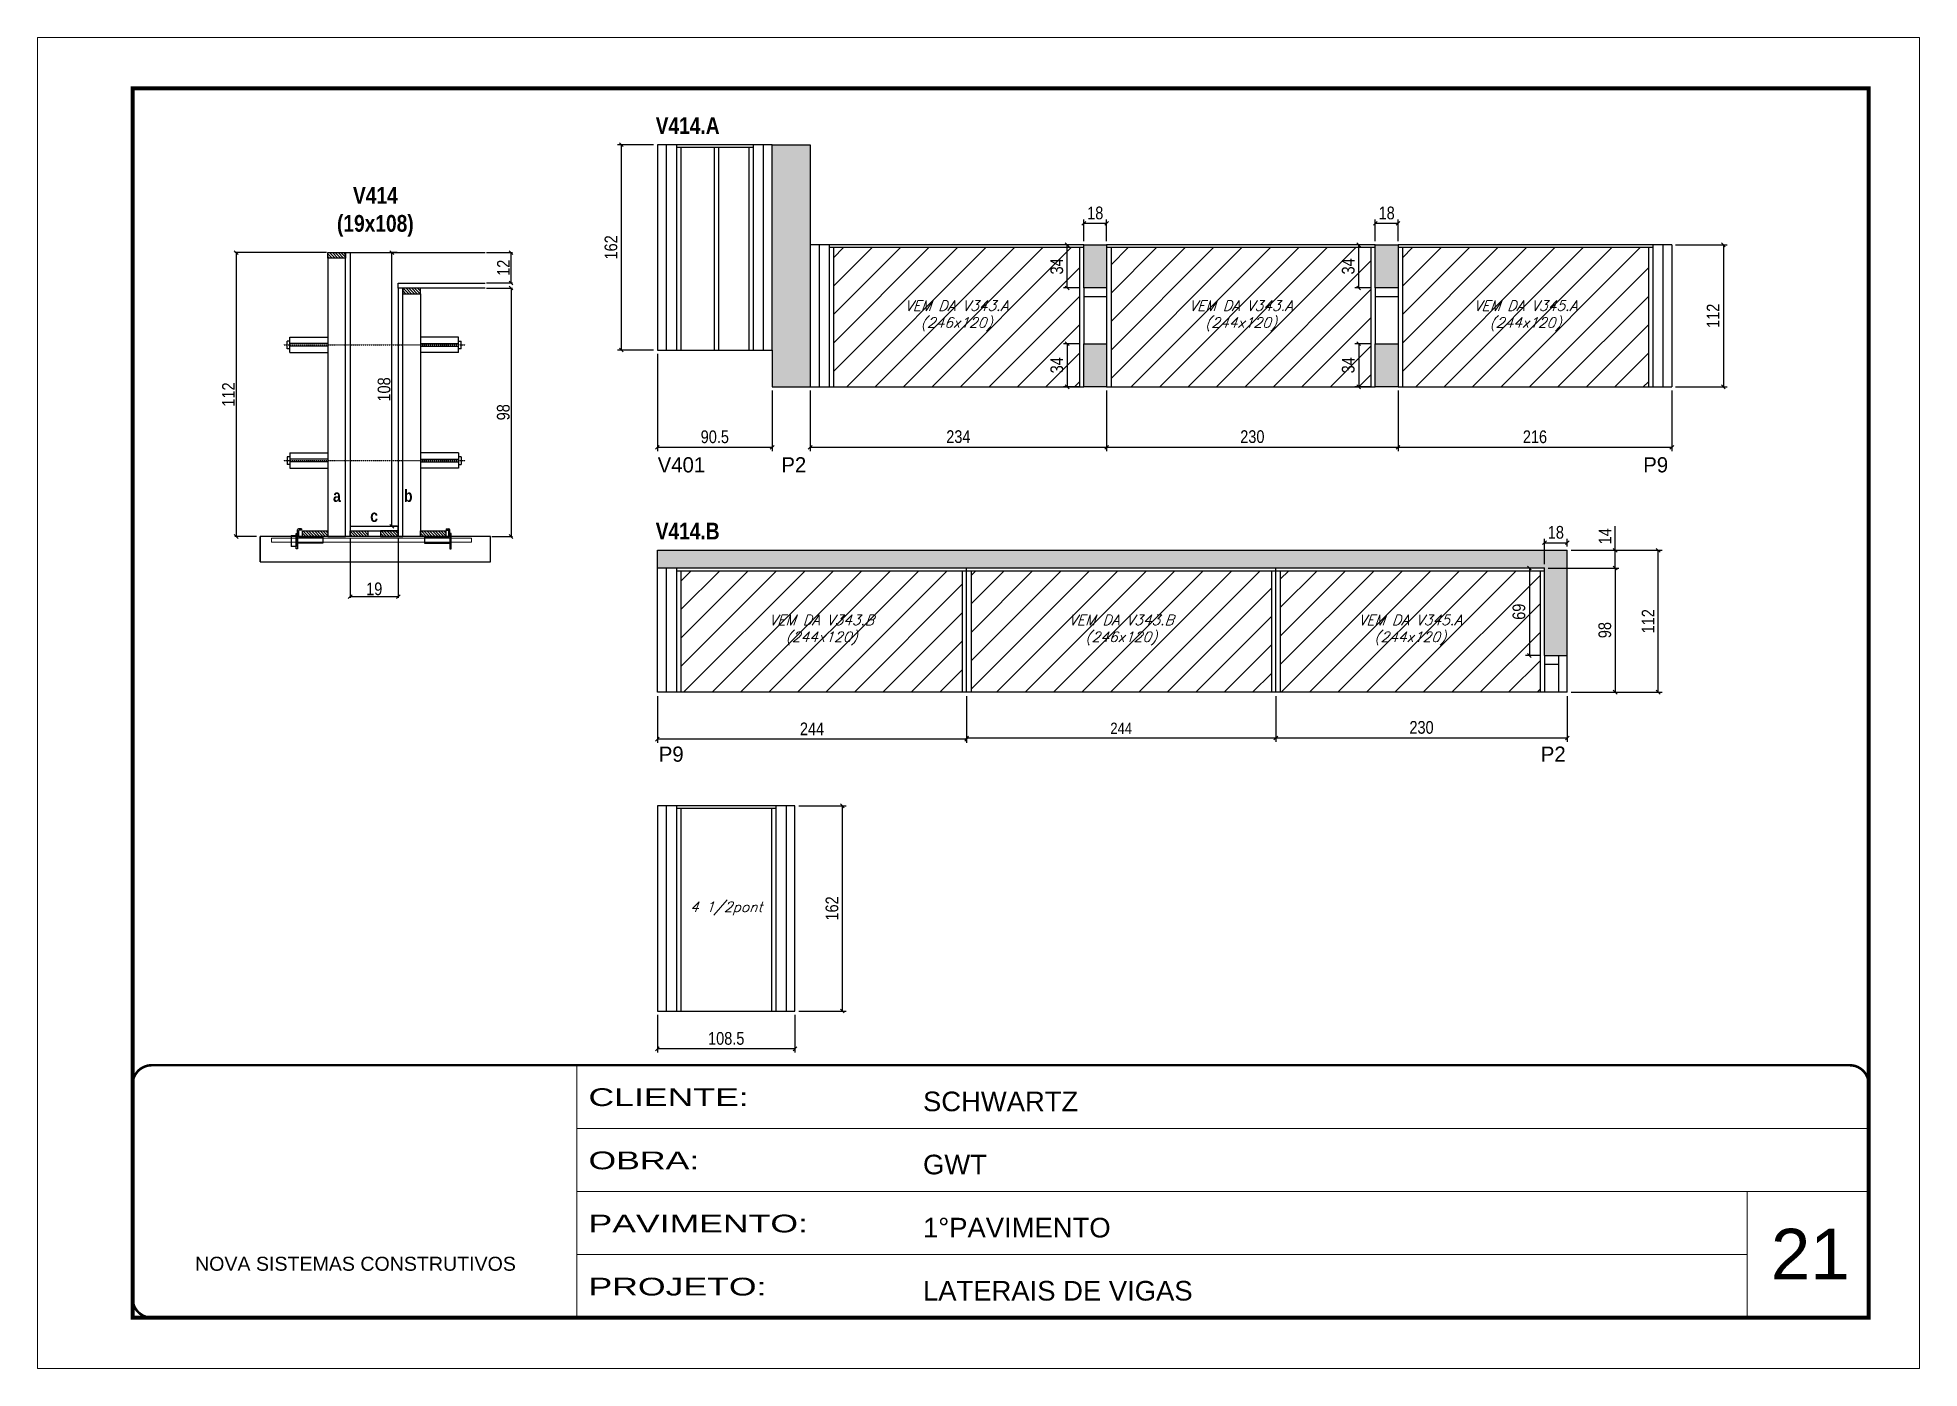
# Model space of a CAD drawing. Extents: x 13154 to 22413, y 1253 to 30260.
# Drawn here: x 13154 to 14639, y 23076 to 24126 of the extents above; entities that cross this region are included whole.
import ezdxf

# ---------------------------------------------------------------- set-up
doc = ezdxf.new("R2010")
doc.units = 0
for name, pattern in [('CONTINUO', [0]), ('DASHED', [0.75, 0.5, -0.25]), ('HIDDEN', [0.375, 0.25, -0.125])]:
    doc.linetypes.add(name, pattern=pattern)
for name, color, linetype in [('5', 5, 'Continuous'), ('barrote', 251, 'Continuous'), ('COTA', 241, 'Continuous'), ('detalhes', 4, 'Continuous'), ('NOMENCLATURA', 7, 'Continuous'), ('Painéis', 200, 'Continuous'), ('presilha', 1, 'Continuous'), ('SARR_2.2x10', 60, 'Continuous'), ('SARR_2.2x7', 40, 'Continuous'), ('SARR_3.5x7', 81, 'Continuous'), ('TENSOR', 3, 'Continuous'), ('texto', 7, 'Continuous')]:
    doc.layers.add(name, color=color, linetype=linetype)
for name, color, linetype, lineweight in [('CARIMBO', 255, 'Continuous', 9), ('CONCRETO', 251, 'Continuous', 25), ('Folhas', 255, 'Continuous', 9), ('Hachura', 251, 'Continuous', 9), ('SARRAFO DE PRESSAO', 251, 'DASHED', 9), ('SCO-___-LAJ', 2, 'Continuous', 0)]:
    doc.layers.add(name, color=color, linetype=linetype, lineweight=lineweight)
doc.styles.add('ARIAL', font='arial.ttf')
doc.styles.add('COTA TECNICA', font='techl___.ttf', dxfattribs={"height": 10})
doc.styles.add('COTA TECNICA 2X', font='techl___.ttf', dxfattribs={"height": 10})
doc.styles.add('COTA TECNICA-50', font='techl___.ttf', dxfattribs={"height": 9})
doc.styles.add('Romans', font='romans.shx')
doc.styles.add('ROMAS860', font='ROMAS860.SHX')
doc.styles.add('TECNICA', font='techb___.ttf', dxfattribs={"height": 10})
doc.styles.add('Tecnologia', font='')
doc.styles.get('Tecnologia').set_extended_font_data('Forgotten Futurist')
doc.dimstyles.new('COTA PAINEL-50', dxfattribs={"dimtxt": 9, "dimasz": 3, "dimexe": 3, "dimexo": 3, "dimgap": 3, "dimtad": 1, "dimdec": 1, "dimzin": 12, "dimdsep": 46, "dimtxsty": 'COTA TECNICA-50', "dimblk1": 'OBLIQUE', "dimblk2": 'OBLIQUE', "dimsah": 1, "dimcen": 0.9, "dimclrd": 4, "dimclre": 4, "dimclrt": 240, "dimadec": 1, "dimazin": 3, "dimtfac": 1, "dimtdec": 1, "dimtmove": 0, "dimatfit": 3, "dimfxl": 1, "dimtolj": 1, "dimtzin": 12, "dimarcsym": 0})
doc.dimstyles.new('PAINEL', dxfattribs={"dimtxt": 10, "dimasz": 3, "dimexe": 3, "dimexo": 3, "dimgap": 3, "dimtad": 1, "dimdec": 1, "dimzin": 12, "dimdsep": 46, "dimtxsty": 'COTA TECNICA', "dimblk1": 'OBLIQUE', "dimblk2": 'OBLIQUE', "dimsah": 1, "dimcen": 0.9, "dimclrd": 4, "dimclre": 4, "dimclrt": 240, "dimadec": 1, "dimazin": 3, "dimtfac": 1, "dimtdec": 1, "dimtmove": 0, "dimatfit": 3, "dimfxl": 1, "dimtolj": 1, "dimtzin": 12, "dimarcsym": 0})
doc.dimstyles.new('SECAO', dxfattribs={"dimscale": 0.333333, "dimtxt": 5, "dimasz": 9, "dimexe": 3, "dimexo": 3, "dimgap": 3, "dimtad": 1, "dimdec": 1, "dimlfac": 0.5, "dimzin": 12, "dimdsep": 46, "dimtxsty": 'COTA TECNICA 2X', "dimblk1": 'OBLIQUE', "dimblk2": 'OBLIQUE', "dimsah": 1, "dimcen": 0.9, "dimclrd": 4, "dimclre": 4, "dimclrt": 240, "dimadec": 1, "dimazin": 3, "dimtfac": 1, "dimtdec": 1, "dimtmove": 0, "dimatfit": 3, "dimfxl": 1, "dimtolj": 1, "dimtzin": 12, "dimarcsym": 0})
pattern_1 = [(135, (46636.5241, -99779.4912), (-1.122532015, -1.122532015), [])]

msp = doc.modelspace()

# ---------------------------------------------------------------- texts
at = {"layer": '5', "linetype": 'Continuous', "style": 'ROMAS860'}
for s, p in [('V401', (13643.7, 23783.25)), ('P2', (13741.3, 23783.25)), ('P9', (14421.48, 23783.25)), ('P9', (13644.56, 23554.94)), ('P2', (14340.63, 23554.94))]:
    msp.add_text(s, height=12, rotation=359.99996, dxfattribs=at).set_placement(p)
at = {"layer": 'CARIMBO', "style": 'ARIAL'}
msp.add_text('21', height=40, dxfattribs=at).set_placement((14522.24, 23146.44))
at = {"layer": 'detalhes', "style": 'TECNICA'}
for s, p in [('a', (13387.51, 23760.01)), ('b', (13443.49, 23760)), ('c', (13416.85, 23744.15))]:
    msp.add_text(s, height=9.6, dxfattribs=at).set_placement(p)
at = {"layer": 'NOMENCLATURA', "style": 'TECNICA'}
for s, p in [('V414.A', (13642.14, 24050.32)), ('V414.B', (13642.14, 23730.35))]:
    msp.add_text(s, height=13.2, dxfattribs=at).set_placement(p)
at = {"layer": 'NOMENCLATURA', "insert": (13420.89, 24008.37), "char_height": 13.2, "attachment_point": 2, "style": 'TECNICA'}
msp.add_mtext_dynamic_manual_height_columns('V414\\P(19x108)', width=300.2766, gutter_width=1, heights=[0], dxfattribs=at)
at = {"layer": 'texto', "color": 2, "char_height": 8, "attachment_point": 5, "style": 'Romans'}
for s, insert in [('{\\Q19;\\C256;VEM DA V343.A^J(246x120)}', (13879.52, 23906.8)), ('{\\Q19;\\C256;VEM DA V343.A^J(244x120)}', (14104.02, 23906.8)), ('{\\Q19;\\C256;VEM DA V345.A^J(244x120)}', (14328.52, 23906.8)), ('{\\Q19;\\C256;VEM DA V343.B^J(244x120)}', (13773.02, 23658.83)), ('{\\Q19;\\C256;VEM DA V343.B^J(246x120)}', (14009.52, 23658.83)), ('{\\Q19;\\C256;VEM DA V345.A^J(244x120)}', (14237.52, 23658.83)), ('{\\Q19;\\C256;4 1/2pont}', (13697.77, 23439.19))]:
    msp.add_mtext(s, dxfattribs=dict(at, insert=insert))

# ---------------------------------------------------------------- blocks, each defined once
blk = doc.blocks.new('9999999999')
at = {"color": 30, "linetype": 'CONTINUO'}
for p, q in [((98564.6, 34230.2), (98564.6, 34429.4)), ((98564.6, 34379.6), (99584, 34379.6)), ((98564.6, 34329.8), (99488, 34329.8)), ((99584, 34329.8), (99488, 34329.8)), ((99488, 34329.8), (99488, 34230.2)), ((98564.6, 34280), (99488, 34280))]:
    blk.add_line(p, q, dxfattribs=at)
at = {"color": 30, "linetype": 'CONTINUO', "const_width": 2}
blk.add_lwpolyline([(99584, 34230.2), (99584, 34414.4, 0.414214), (99569, 34429.4), (98229, 34429.4, 0.414214), (98214, 34414.4), (98214, 34245.2, 0.414214), (98229, 34230.2), (99584, 34230.2)], format="xyb", dxfattribs=at)
at = {"layer": 'Folhas'}
blk.add_lwpolyline([(98139, 34190.2), (99624, 34190.2), (99624, 35240.2), (98139, 35240.2)], close=True, dxfattribs=at)
at = {"layer": 'Folhas', "color": 30, "const_width": 3}
blk.add_lwpolyline([(98214, 34230.2), (99584, 34230.2), (99584, 35200.2), (98214, 35200.2)], close=True, dxfattribs=at)
at = {"color": 7, "linetype": 'Continuous', "ltscale": 5, "style": 'ARIAL'}
for s, height, p in [('SCHWARTZ', 15.48, (98837.7, 34393.1)), ('GWT', 15.48, (98837.7, 34343.3)), ('1°PAVIMENTO', 15.483, (98837.7, 34293.5)), ('NOVA SISTEMAS CONSTRUTIVOS', 11.059, (98263.2, 34267.2)), ('LATERAIS DE VIGAS', 15.483, (98837.7, 34243.7))]:
    blk.add_text(s, height=height, dxfattribs=at).set_placement(p)
at = {"layer": 'Folhas', "color": 7, "style": 'Tecnologia', "width": 1.5}
for s, p in [('CLIENTE:', (98573.7, 34397.2)), ('OBRA:', (98573.7, 34347.3)), ('PAVIMENTO:', (98573.7, 34297.5)), ('PROJETO:', (98573.7, 34247.7))]:
    blk.add_text(s, height=14, dxfattribs=at).set_placement(p)
blk = doc.blocks.new('_Oblique')
at = {"color": 0, "linetype": 'ByBlock', "lineweight": -2}
blk.add_line((-0.5, -0.5), (0.5, 0.5), dxfattribs=at)
blk = doc.blocks.new('*D1590')
at = {"layer": 'COTA', "color": 4, "lineweight": -2, "transparency": 16777216}
for p, q in [((13401, 23731.7), (13401, 23684.2)), ((13439, 23731.7), (13439, 23684.2)), ((13439, 23685.2), (13401, 23685.2))]:
    blk.add_line(p, q, dxfattribs=at)
at = {"layer": 'Defpoints', "color": 0, "transparency": 16777216}
for p in [(13401, 23732.7), (13439, 23732.7), (13401, 23685.2)]:
    blk.add_point(p, dxfattribs=at)
at = {"layer": 'COTA', "color": 4, "lineweight": -2, "transparency": 16777216, "xscale": 3, "yscale": 3, "zscale": 3, "rotation": 180}
blk.add_blockref('_Oblique', (13401, 23685.2), dxfattribs=at)
at = {"layer": 'COTA', "color": 4, "lineweight": -2, "transparency": 16777216, "xscale": 3, "yscale": 3, "zscale": 3}
blk.add_blockref('_Oblique', (13439, 23685.2), dxfattribs=at)
at = {"layer": 'COTA', "color": 240, "transparency": 16777216, "insert": (13420, 23691.3), "char_height": 10, "attachment_point": 5, "style": 'COTA TECNICA 2X'}
blk.add_mtext('\\A1;19', dxfattribs=at)
blk = doc.blocks.new('PRESILHA METÁLICA 1')
at = {"layer": 'presilha'}
for p, q in [((0, 13), (6, 13)), ((0, 13), (0, 0)), ((6, 0), (0, 0)), ((6, 15.5), (7.5, 15.5)), ((6, -2.5), (6, 15.5)), ((6, 13), (6, 0)), ((7.5, 10.6), (7.5, 19.9)), ((7.5, 15.5), (7.5, -2.5)), ((37.5, 4.1), (7.5, 4.1)), ((12, 21), (8.6, 21)), ((9, 11.6), (9, 18.9)), ((12, 19.5), (9.6, 19.5)), ((37.5, 11), (9.6, 11)), ((12, 21), (12, 19.5)), ((37.5, 11), (37.5, 4.1)), ((7.5, -2.5), (6, -2.5))]:
    blk.add_line(p, q, dxfattribs=at)
for centre, radius, start, end in [((8.6, 19.9), 1.14, 90, 180), ((9.6, 18.9), 0.57, 90, 180), ((9.6, 11.6), 0.57, 180, 270)]:
    blk.add_arc(centre, radius, start, end, dxfattribs=at)
blk = doc.blocks.new('PRESILHA METÁLICA 2')
at = {"layer": 'presilha'}
for p, q in [((-5.2, 23.5), (-5.2, 22)), ((-5.2, 23.5), (-1.9, 23.5)), ((-0.8, 14.6), (-0.8, 22.4)), ((-30.8, 13.5), (-30.8, 6.6)), ((-30.8, 13.5), (-2.8, 13.5)), ((-30.8, 6.6), (-0.8, 6.6)), ((-5.2, 22), (-2.8, 22)), ((-2.2, 14.1), (-2.2, 21.4)), ((0.8, 18), (-0.8, 18)), ((-0.8, 18), (-0.8, 0)), ((-0.8, 0), (0.8, 0)), ((0.8, 0), (0.8, 18))]:
    blk.add_line(p, q, dxfattribs=at)
for centre, radius, start, end in [((-1.9, 22.4), 1.14, 0, 90), ((-2.8, 21.4), 0.57, 0, 90), ((-2.8, 14.1), 0.57, 270, 0)]:
    blk.add_arc(centre, radius, start, end, dxfattribs=at)
blk = doc.blocks.new('*D1591')
at = {"layer": 'COTA', "color": 4, "lineweight": -2, "transparency": 16777216}
for p, q in [((13508.7, 23928.7), (13529, 23928.7)), ((13528, 23928.7), (13528, 23732.7)), ((13512.8, 23732.7), (13529, 23732.7))]:
    blk.add_line(p, q, dxfattribs=at)
at = {"layer": 'Defpoints', "color": 0, "transparency": 16777216}
for p in [(13507.7, 23928.7), (13511.8, 23732.7), (13528, 23732.7)]:
    blk.add_point(p, dxfattribs=at)
at = {"layer": 'COTA', "color": 4, "lineweight": -2, "transparency": 16777216, "xscale": 3, "yscale": 3, "zscale": 3}
for p, rotation in [((13528, 23928.7), 90), ((13528, 23732.7), 270)]:
    blk.add_blockref('_Oblique', p, dxfattribs=dict(at, rotation=rotation))
at = {"layer": 'COTA', "color": 240, "transparency": 16777216, "insert": (13521.9, 23830.7), "char_height": 10, "attachment_point": 5, "rotation": 90, "style": 'COTA TECNICA 2X'}
blk.add_mtext('\\A1;98', dxfattribs=at)
blk = doc.blocks.new('*D1592')
at = {"layer": 'COTA', "color": 4, "lineweight": -2, "transparency": 16777216}
for p, q in [((13508.7, 23956.7), (13529, 23956.7)), ((13528, 23932.7), (13528, 23956.7)), ((13508.7, 23932.7), (13529, 23932.7))]:
    blk.add_line(p, q, dxfattribs=at)
at = {"layer": 'Defpoints', "color": 0, "transparency": 16777216}
for p in [(13507.7, 23956.7), (13528, 23956.7), (13507.7, 23932.7)]:
    blk.add_point(p, dxfattribs=at)
at = {"layer": 'COTA', "color": 4, "lineweight": -2, "transparency": 16777216, "xscale": 3, "yscale": 3, "zscale": 3}
for p, rotation in [((13528, 23956.7), 90), ((13528, 23932.7), 270)]:
    blk.add_blockref('_Oblique', p, dxfattribs=dict(at, rotation=rotation))
at = {"layer": 'COTA', "color": 240, "transparency": 16777216, "insert": (13522, 23944.7), "char_height": 10, "attachment_point": 5, "rotation": 90, "style": 'COTA TECNICA 2X'}
blk.add_mtext('\\A1;12', dxfattribs=at)
blk = doc.blocks.new('*D1593')
at = {"layer": 'COTA', "color": 4, "lineweight": -2, "transparency": 16777216}
for p, q in [((13382.4, 23956.7), (13310.1, 23956.7)), ((13311.1, 23956.7), (13311.1, 23732.7)), ((13327.2, 23732.7), (13310.1, 23732.7))]:
    blk.add_line(p, q, dxfattribs=at)
at = {"layer": 'Defpoints', "color": 0, "transparency": 16777216}
for p in [(13383.4, 23956.7), (13311.1, 23732.7), (13328.2, 23732.7)]:
    blk.add_point(p, dxfattribs=at)
at = {"layer": 'COTA', "color": 4, "lineweight": -2, "transparency": 16777216, "xscale": 3, "yscale": 3, "zscale": 3}
for p, rotation in [((13311.1, 23956.7), 90), ((13311.1, 23732.7), 270)]:
    blk.add_blockref('_Oblique', p, dxfattribs=dict(at, rotation=rotation))
at = {"layer": 'COTA', "color": 240, "transparency": 16777216, "insert": (13305, 23844.7), "char_height": 10, "attachment_point": 5, "rotation": 90, "style": 'COTA TECNICA 2X'}
blk.add_mtext('\\A1;112', dxfattribs=at)
blk = doc.blocks.new('*D1594')
at = {"layer": 'COTA', "color": 4, "lineweight": -2, "transparency": 16777216}
for p, q in [((13438, 23956.7), (13432.9, 23956.7)), ((13433.9, 23740.7), (13433.9, 23956.7)), ((13438, 23740.7), (13432.9, 23740.7))]:
    blk.add_line(p, q, dxfattribs=at)
at = {"layer": 'Defpoints', "color": 0, "transparency": 16777216}
for p in [(13433.9, 23956.7), (13439, 23956.7), (13439, 23740.7)]:
    blk.add_point(p, dxfattribs=at)
at = {"layer": 'COTA', "color": 4, "lineweight": -2, "transparency": 16777216, "xscale": 3, "yscale": 3, "zscale": 3}
for p, rotation in [((13433.9, 23956.7), 90), ((13433.9, 23740.7), 270)]:
    blk.add_blockref('_Oblique', p, dxfattribs=dict(at, rotation=rotation))
at = {"layer": 'COTA', "color": 240, "transparency": 16777216, "insert": (13427.8, 23848.7), "char_height": 10, "attachment_point": 5, "rotation": 90, "style": 'COTA TECNICA 2X'}
blk.add_mtext('\\A1;108', dxfattribs=at)
blk = doc.blocks.new('*D1595')
at = {"layer": 'COTA', "color": 4, "lineweight": -2, "transparency": 16777216}
for p, q in [((13643.5, 23876.8), (13643.5, 23800.1)), ((13734, 23847.8), (13734, 23800.1)), ((13643.5, 23803.1), (13734, 23803.1))]:
    blk.add_line(p, q, dxfattribs=at)
at = {"layer": 'Defpoints', "color": 0, "transparency": 16777216}
for p in [(13643.5, 23879.8), (13734, 23850.8), (13734, 23803.1)]:
    blk.add_point(p, dxfattribs=at)
at = {"layer": 'COTA', "color": 4, "lineweight": -2, "transparency": 16777216, "xscale": 3, "yscale": 3, "zscale": 3, "rotation": 180}
blk.add_blockref('_Oblique', (13643.5, 23803.1), dxfattribs=at)
at = {"layer": 'COTA', "color": 4, "lineweight": -2, "transparency": 16777216, "xscale": 3, "yscale": 3, "zscale": 3}
blk.add_blockref('_Oblique', (13734, 23803.1), dxfattribs=at)
at = {"layer": 'COTA', "color": 240, "transparency": 16777216, "insert": (13688.8, 23811.3), "char_height": 10, "attachment_point": 5, "style": 'COTA TECNICA'}
blk.add_mtext('\\A1;90.5', dxfattribs=at)
blk = doc.blocks.new('*D1596')
at = {"layer": 'COTA', "color": 4, "lineweight": -2, "transparency": 16777216}
for p, q in [((13640.5, 24041.8), (13612, 24041.8)), ((13615, 24041.8), (13615, 23879.8)), ((13640.5, 23879.8), (13612, 23879.8))]:
    blk.add_line(p, q, dxfattribs=at)
at = {"layer": 'Defpoints', "color": 0, "transparency": 16777216}
for p in [(13643.5, 24041.8), (13615, 23879.8), (13643.5, 23879.8)]:
    blk.add_point(p, dxfattribs=at)
at = {"layer": 'COTA', "color": 4, "lineweight": -2, "transparency": 16777216, "xscale": 3, "yscale": 3, "zscale": 3}
for p, rotation in [((13615, 24041.8), 90), ((13615, 23879.8), 270)]:
    blk.add_blockref('_Oblique', p, dxfattribs=dict(at, rotation=rotation))
at = {"layer": 'COTA', "color": 240, "transparency": 16777216, "insert": (13606.9, 23960.8), "char_height": 10, "attachment_point": 5, "rotation": 90, "style": 'COTA TECNICA'}
blk.add_mtext('\\A1;162', dxfattribs=at)
blk = doc.blocks.new('*D1597')
at = {"layer": 'COTA', "color": 4, "linetype": 'ByBlock', "lineweight": -2, "transparency": 16777216}
for p, q in [((13764, 23847.8), (13764, 23800.1)), ((13998, 23847.8), (13998, 23800.1)), ((13764, 23803.1), (13998, 23803.1))]:
    blk.add_line(p, q, dxfattribs=at)
at = {"layer": 'Defpoints', "color": 0, "linetype": 'ByBlock', "transparency": 16777216}
for p in [(13764, 23850.8), (13998, 23850.8), (13998, 23803.1)]:
    blk.add_point(p, dxfattribs=at)
at = {"layer": 'COTA', "color": 4, "linetype": 'ByBlock', "lineweight": -2, "transparency": 16777216, "xscale": 3, "yscale": 3, "zscale": 3, "rotation": 180}
blk.add_blockref('_Oblique', (13764, 23803.1), dxfattribs=at)
at = {"layer": 'COTA', "color": 4, "linetype": 'ByBlock', "lineweight": -2, "transparency": 16777216, "xscale": 3, "yscale": 3, "zscale": 3}
blk.add_blockref('_Oblique', (13998, 23803.1), dxfattribs=at)
at = {"layer": 'COTA', "color": 240, "linetype": 'ByBlock', "transparency": 16777216, "insert": (13881, 23811.4), "char_height": 10, "attachment_point": 5, "style": 'COTA TECNICA'}
blk.add_mtext('\\A1;234', dxfattribs=at)
blk = doc.blocks.new('*D1598')
at = {"layer": 'COTA', "color": 4, "linetype": 'ByBlock', "lineweight": -2, "transparency": 16777216}
for p, q in [((13998, 23847.8), (13998, 23800.1)), ((14228, 23847.8), (14228, 23800.1)), ((13998, 23803.1), (14228, 23803.1))]:
    blk.add_line(p, q, dxfattribs=at)
at = {"layer": 'Defpoints', "color": 0, "linetype": 'ByBlock', "transparency": 16777216}
for p in [(13998, 23850.8), (14228, 23850.8), (14228, 23803.1)]:
    blk.add_point(p, dxfattribs=at)
at = {"layer": 'COTA', "color": 4, "linetype": 'ByBlock', "lineweight": -2, "transparency": 16777216, "xscale": 3, "yscale": 3, "zscale": 3, "rotation": 180}
blk.add_blockref('_Oblique', (13998, 23803.1), dxfattribs=at)
at = {"layer": 'COTA', "color": 4, "linetype": 'ByBlock', "lineweight": -2, "transparency": 16777216, "xscale": 3, "yscale": 3, "zscale": 3}
blk.add_blockref('_Oblique', (14228, 23803.1), dxfattribs=at)
at = {"layer": 'COTA', "color": 240, "linetype": 'ByBlock', "transparency": 16777216, "insert": (14113, 23811.4), "char_height": 10, "attachment_point": 5, "style": 'COTA TECNICA'}
blk.add_mtext('\\A1;230', dxfattribs=at)
blk = doc.blocks.new('*D1599')
at = {"layer": 'COTA', "color": 4, "linetype": 'ByBlock', "lineweight": -2, "transparency": 16777216}
for p, q in [((13977, 23962.8), (13963.9, 23962.8)), ((13966.9, 23928.8), (13966.9, 23962.8)), ((13977, 23928.8), (13963.9, 23928.8))]:
    blk.add_line(p, q, dxfattribs=at)
at = {"layer": 'Defpoints', "color": 0, "linetype": 'ByBlock', "transparency": 16777216}
for p in [(13966.9, 23962.8), (13980, 23962.8), (13980, 23928.8)]:
    blk.add_point(p, dxfattribs=at)
at = {"layer": 'COTA', "color": 4, "linetype": 'ByBlock', "lineweight": -2, "transparency": 16777216, "xscale": 3, "yscale": 3, "zscale": 3}
for p, rotation in [((13966.9, 23962.8), 90), ((13966.9, 23928.8), 270)]:
    blk.add_blockref('_Oblique', p, dxfattribs=dict(at, rotation=rotation))
at = {"layer": 'COTA', "color": 240, "linetype": 'ByBlock', "transparency": 16777216, "insert": (13958.7, 23945.8), "char_height": 10, "attachment_point": 5, "rotation": 90, "style": 'COTA TECNICA'}
blk.add_mtext('\\A1;34', dxfattribs=at)
blk = doc.blocks.new('*D1600')
at = {"layer": 'COTA', "color": 4, "linetype": 'ByBlock', "lineweight": -2, "transparency": 16777216}
for p, q in [((13977, 23884.8), (13963.9, 23884.8)), ((13966.9, 23884.8), (13966.9, 23850.8)), ((13977, 23850.8), (13963.9, 23850.8))]:
    blk.add_line(p, q, dxfattribs=at)
at = {"layer": 'Defpoints', "color": 0, "linetype": 'ByBlock', "transparency": 16777216}
for p in [(13980, 23884.8), (13966.9, 23850.8), (13980, 23850.8)]:
    blk.add_point(p, dxfattribs=at)
at = {"layer": 'COTA', "color": 4, "linetype": 'ByBlock', "lineweight": -2, "transparency": 16777216, "xscale": 3, "yscale": 3, "zscale": 3}
for p, rotation in [((13966.9, 23884.8), 90), ((13966.9, 23850.8), 270)]:
    blk.add_blockref('_Oblique', p, dxfattribs=dict(at, rotation=rotation))
at = {"layer": 'COTA', "color": 240, "linetype": 'ByBlock', "transparency": 16777216, "insert": (13958.7, 23867.8), "char_height": 10, "attachment_point": 5, "rotation": 90, "style": 'COTA TECNICA'}
blk.add_mtext('\\A1;34', dxfattribs=at)
blk = doc.blocks.new('*D1601')
at = {"layer": 'COTA', "color": 4, "linetype": 'ByBlock', "lineweight": -2, "transparency": 16777216}
for p, q in [((13980, 23965.8), (13980, 23982.8)), ((13998, 23965.8), (13998, 23982.8)), ((13980, 23979.8), (13998, 23979.8))]:
    blk.add_line(p, q, dxfattribs=at)
at = {"layer": 'Defpoints', "color": 0, "linetype": 'ByBlock', "transparency": 16777216}
for p in [(13998, 23979.8), (13980, 23962.8), (13998, 23962.8)]:
    blk.add_point(p, dxfattribs=at)
at = {"layer": 'COTA', "color": 4, "linetype": 'ByBlock', "lineweight": -2, "transparency": 16777216, "xscale": 3, "yscale": 3, "zscale": 3, "rotation": 180}
blk.add_blockref('_Oblique', (13980, 23979.8), dxfattribs=at)
at = {"layer": 'COTA', "color": 4, "linetype": 'ByBlock', "lineweight": -2, "transparency": 16777216, "xscale": 3, "yscale": 3, "zscale": 3}
blk.add_blockref('_Oblique', (13998, 23979.8), dxfattribs=at)
at = {"layer": 'COTA', "color": 240, "linetype": 'ByBlock', "transparency": 16777216, "insert": (13989, 23987.9), "char_height": 10, "attachment_point": 5, "style": 'COTA TECNICA'}
blk.add_mtext('\\A1;18', dxfattribs=at)
blk = doc.blocks.new('*D1602')
at = {"layer": 'COTA', "color": 4, "linetype": 'ByBlock', "lineweight": -2, "transparency": 16777216}
for p, q in [((14228, 23847.8), (14228, 23800.1)), ((14444, 23847.8), (14444, 23800.1)), ((14228, 23803.1), (14444, 23803.1))]:
    blk.add_line(p, q, dxfattribs=at)
at = {"layer": 'Defpoints', "color": 0, "linetype": 'ByBlock', "transparency": 16777216}
for p in [(14228, 23850.8), (14444, 23850.8), (14444, 23803.1)]:
    blk.add_point(p, dxfattribs=at)
at = {"layer": 'COTA', "color": 4, "linetype": 'ByBlock', "lineweight": -2, "transparency": 16777216, "xscale": 3, "yscale": 3, "zscale": 3, "rotation": 180}
blk.add_blockref('_Oblique', (14228, 23803.1), dxfattribs=at)
at = {"layer": 'COTA', "color": 4, "linetype": 'ByBlock', "lineweight": -2, "transparency": 16777216, "xscale": 3, "yscale": 3, "zscale": 3}
blk.add_blockref('_Oblique', (14444, 23803.1), dxfattribs=at)
at = {"layer": 'COTA', "color": 240, "linetype": 'ByBlock', "transparency": 16777216, "insert": (14336, 23811.3), "char_height": 10, "attachment_point": 5, "style": 'COTA TECNICA'}
blk.add_mtext('\\A1;216', dxfattribs=at)
blk = doc.blocks.new('*D1603')
at = {"layer": 'COTA', "color": 4, "linetype": 'ByBlock', "lineweight": -2, "transparency": 16777216}
for p, q in [((14207, 23962.8), (14193.9, 23962.8)), ((14196.9, 23928.8), (14196.9, 23962.8)), ((14207, 23928.8), (14193.9, 23928.8))]:
    blk.add_line(p, q, dxfattribs=at)
at = {"layer": 'Defpoints', "color": 0, "linetype": 'ByBlock', "transparency": 16777216}
for p in [(14196.9, 23962.8), (14210, 23962.8), (14210, 23928.8)]:
    blk.add_point(p, dxfattribs=at)
at = {"layer": 'COTA', "color": 4, "linetype": 'ByBlock', "lineweight": -2, "transparency": 16777216, "xscale": 3, "yscale": 3, "zscale": 3}
for p, rotation in [((14196.9, 23962.8), 90), ((14196.9, 23928.8), 270)]:
    blk.add_blockref('_Oblique', p, dxfattribs=dict(at, rotation=rotation))
at = {"layer": 'COTA', "color": 240, "linetype": 'ByBlock', "transparency": 16777216, "insert": (14188.7, 23945.8), "char_height": 10, "attachment_point": 5, "rotation": 90, "style": 'COTA TECNICA'}
blk.add_mtext('\\A1;34', dxfattribs=at)
blk = doc.blocks.new('*D1604')
at = {"layer": 'COTA', "color": 4, "linetype": 'ByBlock', "lineweight": -2, "transparency": 16777216}
for p, q in [((14207, 23884.8), (14193.9, 23884.8)), ((14196.9, 23884.8), (14196.9, 23850.8)), ((14207, 23850.8), (14193.9, 23850.8))]:
    blk.add_line(p, q, dxfattribs=at)
at = {"layer": 'Defpoints', "color": 0, "linetype": 'ByBlock', "transparency": 16777216}
for p in [(14210, 23884.8), (14196.9, 23850.8), (14210, 23850.8)]:
    blk.add_point(p, dxfattribs=at)
at = {"layer": 'COTA', "color": 4, "linetype": 'ByBlock', "lineweight": -2, "transparency": 16777216, "xscale": 3, "yscale": 3, "zscale": 3}
for p, rotation in [((14196.9, 23884.8), 90), ((14196.9, 23850.8), 270)]:
    blk.add_blockref('_Oblique', p, dxfattribs=dict(at, rotation=rotation))
at = {"layer": 'COTA', "color": 240, "linetype": 'ByBlock', "transparency": 16777216, "insert": (14188.7, 23867.8), "char_height": 10, "attachment_point": 5, "rotation": 90, "style": 'COTA TECNICA'}
blk.add_mtext('\\A1;34', dxfattribs=at)
blk = doc.blocks.new('*D1605')
at = {"layer": 'COTA', "color": 4, "linetype": 'ByBlock', "lineweight": -2, "transparency": 16777216}
for p, q in [((14210, 23965.8), (14210, 23982.8)), ((14228, 23965.8), (14228, 23982.8)), ((14210, 23979.8), (14228, 23979.8))]:
    blk.add_line(p, q, dxfattribs=at)
at = {"layer": 'Defpoints', "color": 0, "linetype": 'ByBlock', "transparency": 16777216}
for p in [(14228, 23979.8), (14210, 23962.8), (14228, 23962.8)]:
    blk.add_point(p, dxfattribs=at)
at = {"layer": 'COTA', "color": 4, "linetype": 'ByBlock', "lineweight": -2, "transparency": 16777216, "xscale": 3, "yscale": 3, "zscale": 3, "rotation": 180}
blk.add_blockref('_Oblique', (14210, 23979.8), dxfattribs=at)
at = {"layer": 'COTA', "color": 4, "linetype": 'ByBlock', "lineweight": -2, "transparency": 16777216, "xscale": 3, "yscale": 3, "zscale": 3}
blk.add_blockref('_Oblique', (14228, 23979.8), dxfattribs=at)
at = {"layer": 'COTA', "color": 240, "linetype": 'ByBlock', "transparency": 16777216, "insert": (14219, 23987.9), "char_height": 10, "attachment_point": 5, "style": 'COTA TECNICA'}
blk.add_mtext('\\A1;18', dxfattribs=at)
blk = doc.blocks.new('*D1606')
at = {"layer": 'COTA', "color": 4, "linetype": 'ByBlock', "lineweight": -2, "transparency": 16777216}
for p, q in [((14447, 23962.8), (14487.7, 23962.8)), ((14484.7, 23962.8), (14484.7, 23850.8)), ((14447, 23850.8), (14487.7, 23850.8))]:
    blk.add_line(p, q, dxfattribs=at)
at = {"layer": 'Defpoints', "color": 0, "linetype": 'ByBlock', "transparency": 16777216}
for p in [(14444, 23962.8), (14444, 23850.8), (14484.7, 23850.8)]:
    blk.add_point(p, dxfattribs=at)
at = {"layer": 'COTA', "color": 4, "linetype": 'ByBlock', "lineweight": -2, "transparency": 16777216, "xscale": 3, "yscale": 3, "zscale": 3}
for p, rotation in [((14484.7, 23962.8), 90), ((14484.7, 23850.8), 270)]:
    blk.add_blockref('_Oblique', p, dxfattribs=dict(at, rotation=rotation))
at = {"layer": 'COTA', "color": 240, "linetype": 'ByBlock', "transparency": 16777216, "insert": (14476.6, 23906.8), "char_height": 10, "attachment_point": 5, "rotation": 90, "style": 'COTA TECNICA'}
blk.add_mtext('\\A1;112', dxfattribs=at)
blk = doc.blocks.new('*D1607')
at = {"layer": 'COTA', "color": 4, "linetype": 'ByBlock', "lineweight": -2, "transparency": 16777216}
for p, q in [((13887.5, 23606.8), (13887.5, 23570.7)), ((14131.5, 23606.8), (14131.5, 23570.7)), ((13887.5, 23573.7), (14131.5, 23573.7))]:
    blk.add_line(p, q, dxfattribs=at)
at = {"layer": 'Defpoints', "color": 0, "linetype": 'ByBlock', "transparency": 16777216}
for p in [(13887.5, 23609.8), (14131.5, 23609.8), (14131.5, 23573.7)]:
    blk.add_point(p, dxfattribs=at)
at = {"layer": 'COTA', "color": 4, "linetype": 'ByBlock', "lineweight": -2, "transparency": 16777216, "xscale": 3, "yscale": 3, "zscale": 3, "rotation": 180}
blk.add_blockref('_Oblique', (13887.5, 23573.7), dxfattribs=at)
at = {"layer": 'COTA', "color": 4, "linetype": 'ByBlock', "lineweight": -2, "transparency": 16777216, "xscale": 3, "yscale": 3, "zscale": 3}
blk.add_blockref('_Oblique', (14131.5, 23573.7), dxfattribs=at)
at = {"layer": 'COTA', "color": 240, "linetype": 'ByBlock', "transparency": 16777216, "insert": (14009.5, 23581.3), "char_height": 9, "attachment_point": 5, "style": 'COTA TECNICA-50'}
blk.add_mtext('\\A1;244', dxfattribs=at)
blk = doc.blocks.new('*D1609')
at = {"layer": 'COTA', "color": 4, "linetype": 'ByBlock', "lineweight": -2, "transparency": 16777216}
for p, q in [((13643.5, 23606.8), (13643.5, 23569.8)), ((13887.5, 23606.8), (13887.5, 23569.8)), ((13887.5, 23572.8), (13643.5, 23572.8))]:
    blk.add_line(p, q, dxfattribs=at)
at = {"layer": 'Defpoints', "color": 0, "linetype": 'ByBlock', "transparency": 16777216}
for p in [(13643.5, 23609.8), (13887.5, 23609.8), (13643.5, 23572.8)]:
    blk.add_point(p, dxfattribs=at)
at = {"layer": 'COTA', "color": 4, "linetype": 'ByBlock', "lineweight": -2, "transparency": 16777216, "xscale": 3, "yscale": 3, "zscale": 3, "rotation": 180}
blk.add_blockref('_Oblique', (13643.5, 23572.8), dxfattribs=at)
at = {"layer": 'COTA', "color": 4, "linetype": 'ByBlock', "lineweight": -2, "transparency": 16777216, "xscale": 3, "yscale": 3, "zscale": 3}
blk.add_blockref('_Oblique', (13887.5, 23572.8), dxfattribs=at)
at = {"layer": 'COTA', "color": 240, "linetype": 'ByBlock', "transparency": 16777216, "insert": (13765.5, 23580.9), "char_height": 10, "attachment_point": 5, "style": 'COTA TECNICA'}
blk.add_mtext('\\A1;244', dxfattribs=at)
blk = doc.blocks.new('*D1610')
at = {"layer": 'COTA', "color": 4, "linetype": 'ByBlock', "lineweight": -2, "transparency": 16777216}
for p, q in [((14131.5, 23606.8), (14131.5, 23570.7)), ((14361.5, 23606.8), (14361.5, 23570.7)), ((14131.5, 23573.7), (14361.5, 23573.7))]:
    blk.add_line(p, q, dxfattribs=at)
at = {"layer": 'Defpoints', "color": 0, "linetype": 'ByBlock', "transparency": 16777216}
for p in [(14131.5, 23609.8), (14361.5, 23609.8), (14361.5, 23573.7)]:
    blk.add_point(p, dxfattribs=at)
at = {"layer": 'COTA', "color": 4, "linetype": 'ByBlock', "lineweight": -2, "transparency": 16777216, "xscale": 3, "yscale": 3, "zscale": 3, "rotation": 180}
blk.add_blockref('_Oblique', (14131.5, 23573.7), dxfattribs=at)
at = {"layer": 'COTA', "color": 4, "linetype": 'ByBlock', "lineweight": -2, "transparency": 16777216, "xscale": 3, "yscale": 3, "zscale": 3}
blk.add_blockref('_Oblique', (14361.5, 23573.7), dxfattribs=at)
at = {"layer": 'COTA', "color": 240, "linetype": 'ByBlock', "transparency": 16777216, "insert": (14246.5, 23582), "char_height": 10, "attachment_point": 5, "style": 'COTA TECNICA'}
blk.add_mtext('\\A1;230', dxfattribs=at)
blk = doc.blocks.new('*D1608')
at = {"layer": 'COTA', "color": 4, "linetype": 'ByBlock', "lineweight": -2, "transparency": 16777216}
for p, q in [((14346.5, 23707.8), (14402.3, 23707.8)), ((14399.3, 23707.8), (14399.3, 23609.8)), ((14364.5, 23609.8), (14402.3, 23609.8))]:
    blk.add_line(p, q, dxfattribs=at)
at = {"layer": 'Defpoints', "color": 0, "linetype": 'ByBlock', "transparency": 16777216}
for p in [(14343.5, 23707.8), (14361.5, 23609.8), (14399.3, 23609.8)]:
    blk.add_point(p, dxfattribs=at)
at = {"layer": 'COTA', "color": 4, "linetype": 'ByBlock', "lineweight": -2, "transparency": 16777216, "xscale": 3, "yscale": 3, "zscale": 3}
for p, rotation in [((14399.3, 23707.8), 90), ((14399.3, 23609.8), 270)]:
    blk.add_blockref('_Oblique', p, dxfattribs=dict(at, rotation=rotation))
at = {"layer": 'COTA', "color": 240, "linetype": 'ByBlock', "transparency": 16777216, "insert": (14391.2, 23658.8), "char_height": 10, "attachment_point": 5, "rotation": 90, "style": 'COTA TECNICA'}
blk.add_mtext('\\A1;98', dxfattribs=at)
blk = doc.blocks.new('*D1611')
at = {"layer": 'COTA', "color": 4, "linetype": 'ByBlock', "lineweight": -2, "transparency": 16777216}
for p, q in [((14364.5, 23721.8), (14436.3, 23721.8)), ((14433.3, 23609.8), (14433.3, 23721.8)), ((14364.5, 23609.8), (14436.3, 23609.8))]:
    blk.add_line(p, q, dxfattribs=at)
at = {"layer": 'Defpoints', "color": 0, "linetype": 'ByBlock', "transparency": 16777216}
for p in [(14361.5, 23721.8), (14433.3, 23721.8), (14361.5, 23609.8)]:
    blk.add_point(p, dxfattribs=at)
at = {"layer": 'COTA', "color": 4, "linetype": 'ByBlock', "lineweight": -2, "transparency": 16777216, "xscale": 3, "yscale": 3, "zscale": 3}
for p, rotation in [((14433.3, 23721.8), 90), ((14433.3, 23609.8), 270)]:
    blk.add_blockref('_Oblique', p, dxfattribs=dict(at, rotation=rotation))
at = {"layer": 'COTA', "color": 240, "linetype": 'ByBlock', "transparency": 16777216, "insert": (14425.3, 23665.8), "char_height": 10, "attachment_point": 5, "rotation": 90, "style": 'COTA TECNICA'}
blk.add_mtext('\\A1;112', dxfattribs=at)
blk = doc.blocks.new('*D1612')
at = {"layer": 'COTA', "color": 4, "lineweight": -2, "transparency": 16777216}
for p, q in [((14340.5, 23707.8), (14328.6, 23707.8)), ((14331.6, 23707.8), (14331.6, 23638.8)), ((14340.5, 23638.8), (14328.6, 23638.8))]:
    blk.add_line(p, q, dxfattribs=at)
at = {"layer": 'Defpoints', "color": 0, "transparency": 16777216}
for p in [(14343.5, 23707.8), (14331.6, 23638.8), (14343.5, 23638.8)]:
    blk.add_point(p, dxfattribs=at)
at = {"layer": 'COTA', "color": 4, "lineweight": -2, "transparency": 16777216, "xscale": 3, "yscale": 3, "zscale": 3}
for p, rotation in [((14331.6, 23707.8), 90), ((14331.6, 23638.8), 270)]:
    blk.add_blockref('_Oblique', p, dxfattribs=dict(at, rotation=rotation))
at = {"layer": 'COTA', "color": 240, "transparency": 16777216, "insert": (14323.4, 23673.3), "char_height": 10, "attachment_point": 5, "rotation": 90, "style": 'COTA TECNICA'}
blk.add_mtext('\\A1;69', dxfattribs=at)
blk = doc.blocks.new('*D1613')
at = {"layer": 'COTA', "color": 4, "lineweight": -2, "transparency": 16777216}
for p, q in [((14343.5, 23710.8), (14343.5, 23730.8)), ((14361.5, 23724.8), (14361.5, 23730.8)), ((14343.5, 23727.8), (14361.5, 23727.8))]:
    blk.add_line(p, q, dxfattribs=at)
at = {"layer": 'Defpoints', "color": 0, "transparency": 16777216}
for p in [(14361.5, 23727.8), (14361.5, 23721.8), (14343.5, 23707.8)]:
    blk.add_point(p, dxfattribs=at)
at = {"layer": 'COTA', "color": 4, "lineweight": -2, "transparency": 16777216, "xscale": 3, "yscale": 3, "zscale": 3, "rotation": 180}
blk.add_blockref('_Oblique', (14343.5, 23727.8), dxfattribs=at)
at = {"layer": 'COTA', "color": 4, "lineweight": -2, "transparency": 16777216, "xscale": 3, "yscale": 3, "zscale": 3}
blk.add_blockref('_Oblique', (14361.5, 23727.8), dxfattribs=at)
at = {"layer": 'COTA', "color": 240, "transparency": 16777216, "insert": (14352.5, 23735.9), "char_height": 10, "attachment_point": 5, "style": 'COTA TECNICA'}
blk.add_mtext('\\A1;18', dxfattribs=at)
blk = doc.blocks.new('*D1614')
at = {"layer": 'COTA', "color": 4, "lineweight": -2, "transparency": 16777216}
for p, q in [((13755, 23520.2), (13792.4, 23520.2)), ((13789.4, 23520.2), (13789.4, 23358.2)), ((13755, 23358.2), (13792.4, 23358.2))]:
    blk.add_line(p, q, dxfattribs=at)
at = {"layer": 'Defpoints', "color": 0, "transparency": 16777216}
for p in [(13752, 23520.2), (13752, 23358.2), (13789.4, 23358.2)]:
    blk.add_point(p, dxfattribs=at)
at = {"layer": 'COTA', "color": 4, "lineweight": -2, "transparency": 16777216, "xscale": 3, "yscale": 3, "zscale": 3}
for p, rotation in [((13789.4, 23520.2), 90), ((13789.4, 23358.2), 270)]:
    blk.add_blockref('_Oblique', p, dxfattribs=dict(at, rotation=rotation))
at = {"layer": 'COTA', "color": 240, "transparency": 16777216, "insert": (13781.3, 23439.2), "char_height": 10, "attachment_point": 5, "rotation": 90, "style": 'COTA TECNICA'}
blk.add_mtext('\\A1;162', dxfattribs=at)
blk = doc.blocks.new('*D1615')
at = {"layer": 'COTA', "color": 4, "lineweight": -2, "transparency": 16777216}
for p, q in [((13643.5, 23355.2), (13643.5, 23325.4)), ((13752, 23355.2), (13752, 23325.4)), ((13752, 23328.4), (13643.5, 23328.4))]:
    blk.add_line(p, q, dxfattribs=at)
at = {"layer": 'Defpoints', "color": 0, "transparency": 16777216}
for p in [(13643.5, 23358.2), (13752, 23358.2), (13643.5, 23328.4)]:
    blk.add_point(p, dxfattribs=at)
at = {"layer": 'COTA', "color": 4, "lineweight": -2, "transparency": 16777216, "xscale": 3, "yscale": 3, "zscale": 3, "rotation": 180}
blk.add_blockref('_Oblique', (13643.5, 23328.4), dxfattribs=at)
at = {"layer": 'COTA', "color": 4, "lineweight": -2, "transparency": 16777216, "xscale": 3, "yscale": 3, "zscale": 3}
blk.add_blockref('_Oblique', (13752, 23328.4), dxfattribs=at)
at = {"layer": 'COTA', "color": 240, "transparency": 16777216, "insert": (13697.8, 23336.6), "char_height": 10, "attachment_point": 5, "style": 'COTA TECNICA'}
blk.add_mtext('\\A1;108.5', dxfattribs=at)
blk = doc.blocks.new('*D1982')
at = {"layer": 'COTA', "color": 4, "lineweight": -2, "transparency": 16777216}
for p, q in [((14399.3, 23721.8), (14399.3, 23740.9)), ((14364.5, 23721.8), (14402.3, 23721.8)), ((14399.3, 23707.8), (14399.3, 23721.8)), ((14346.5, 23707.8), (14402.3, 23707.8))]:
    blk.add_line(p, q, dxfattribs=at)
at = {"layer": 'Defpoints', "color": 0, "transparency": 16777216}
for p in [(14361.5, 23721.8), (14399.3, 23721.8), (14343.5, 23707.8)]:
    blk.add_point(p, dxfattribs=at)
at = {"layer": 'COTA', "color": 4, "lineweight": -2, "transparency": 16777216, "xscale": 3, "yscale": 3, "zscale": 3}
for p, rotation in [((14399.3, 23721.8), 90), ((14399.3, 23707.8), 270)]:
    blk.add_blockref('_Oblique', p, dxfattribs=dict(at, rotation=rotation))
at = {"layer": 'COTA', "color": 240, "transparency": 16777216, "insert": (14391.3, 23732.9), "char_height": 10, "attachment_point": 5, "rotation": 90, "style": 'COTA TECNICA'}
blk.add_mtext('\\A1;14', dxfattribs=at)

# ---------------------------------------------------------------- dimensions: what is measured, and where the dimension line sits
at = {"layer": 'COTA'}
for base, p1, p2, dimstyle, picture, middle in [((13615.02, 23879.8), (13643.52, 24041.8), (13643.52, 23879.8), 'PAINEL', '*D1596', (13606.92, 23960.8)), ((13311.07, 23732.68, 0), (13383.39, 23956.68), (13328.17, 23732.68, 0), 'SECAO', '*D1593', (13305.01, 23844.68, 0)), ((13433.91, 23956.68), (13438.99, 23740.68), (13438.99, 23956.68), 'SECAO', '*D1594', (13427.79, 23848.68)), ((13528.03, 23956.68), (13507.68, 23932.68), (13507.68, 23956.68), 'SECAO', '*D1592', (13521.97, 23944.68)), ((13528.03, 23732.68, 0), (13507.68, 23928.68), (13511.8, 23732.68, 0), 'SECAO', '*D1591', (13521.93, 23830.68, 0)), ((14399.34, 23721.83), (14343.52, 23707.83), (14361.52, 23721.83), 'PAINEL', '*D1982', (14391.27, 23732.89)), ((14331.57, 23638.83), (14343.52, 23707.83), (14343.52, 23638.83), 'PAINEL', '*D1612', (14323.44, 23673.33)), ((13789.44, 23358.19), (13752.02, 23520.19), (13752.02, 23358.19), 'PAINEL', '*D1614', (13781.34, 23439.19))]:
    dim = msp.add_linear_dim(base=base, p1=p1, p2=p2, angle=90, dimstyle=dimstyle, dxfattribs=at)
    dim.commit()
    dim.dimension.update_dxf_attribs({"geometry": picture, "text_midpoint": middle})
at = {"layer": 'COTA', "linetype": 'ByBlock'}
for base, p1, p2, picture, middle in [((13998.02, 23979.79), (13980.02, 23962.8), (13998.02, 23962.8), '*D1601', (13989.02, 23987.88)), ((14228.02, 23979.79), (14210.02, 23962.8), (14228.02, 23962.8), '*D1605', (14219.02, 23987.88)), ((13998.02, 23803.15), (13764.02, 23850.8), (13998.02, 23850.8), '*D1597', (13881.02, 23811.37)), ((14228.02, 23803.15), (13998.02, 23850.8), (14228.02, 23850.8), '*D1598', (14113.02, 23811.37)), ((14444.02, 23803.15), (14228.02, 23850.8), (14444.02, 23850.8), '*D1602', (14336.02, 23811.25)), ((14361.52, 23573.74), (14131.52, 23609.83), (14361.52, 23609.83), '*D1610', (14246.52, 23581.96))]:
    dim = msp.add_linear_dim(base=base, p1=p1, p2=p2, dimstyle='PAINEL', dxfattribs=at)
    dim.commit()
    dim.dimension.update_dxf_attribs({"geometry": picture, "text_midpoint": middle})
for base, p1, p2, angle, picture, middle in [((13966.91, 23962.8), (13980.02, 23928.8), (13980.02, 23962.8), 90, '*D1599', (13958.69, 23945.8)), ((14196.91, 23962.8), (14210.02, 23928.8), (14210.02, 23962.8), 90, '*D1603', (14188.69, 23945.8)), ((14484.68, 23850.8), (14444.02, 23962.8), (14444.02, 23850.8), 90, '*D1606', (14476.62, 23906.8)), ((13966.91, 23850.8), (13980.02, 23884.8), (13980.02, 23850.8), 90, '*D1600', (13958.69, 23867.8)), ((14196.91, 23850.8), (14210.02, 23884.8), (14210.02, 23850.8), 90, '*D1604', (14188.69, 23867.8)), ((14433.34, 23721.83), (14361.52, 23609.83), (14361.52, 23721.83), 90, '*D1611', (14425.28, 23665.83)), ((14399.34, 23609.83), (14343.52, 23707.83), (14361.52, 23609.83), 90, '*D1608', (14391.24, 23658.83)), ((13643.52, 23572.84), (13887.52, 23609.83), (13643.52, 23609.83), 180, '*D1609', (13765.52, 23580.91))]:
    dim = msp.add_linear_dim(base=base, p1=p1, p2=p2, angle=angle, dimstyle='PAINEL', dxfattribs=at)
    dim.commit()
    dim.dimension.update_dxf_attribs({"geometry": picture, "text_midpoint": middle})
at = {"layer": 'COTA'}
for base, p1, p2, picture, middle in [((13734.02, 23803.15), (13643.52, 23879.8), (13734.02, 23850.8), '*D1595', (13688.77, 23811.29)), ((14361.52, 23727.85), (14343.52, 23707.83), (14361.52, 23721.83), '*D1613', (14352.52, 23735.94)), ((13643.52, 23328.42), (13752.02, 23358.19), (13643.52, 23358.19), '*D1615', (13697.77, 23336.55))]:
    dim = msp.add_linear_dim(base=base, p1=p1, p2=p2, dimstyle='PAINEL', dxfattribs=at)
    dim.commit()
    dim.dimension.update_dxf_attribs({"geometry": picture, "text_midpoint": middle})
dim = msp.add_linear_dim(base=(13400.99, 23685.21), p1=(13438.99, 23732.68), p2=(13400.99, 23732.68), angle=180, dimstyle='SECAO', dxfattribs=at)
dim.commit()
dim.dimension.update_dxf_attribs({"geometry": '*D1590', "text_midpoint": (13419.99, 23685.21), "dimtype": 160})
at = {"layer": 'COTA', "linetype": 'ByBlock'}
dim = msp.add_linear_dim(base=(14131.52, 23573.74), p1=(13887.52, 23609.83), p2=(14131.52, 23609.83), angle=180, dimstyle='COTA PAINEL-50', override={"dimarcsym": 1}, dxfattribs=at)
dim.commit()
dim.dimension.update_dxf_attribs({"geometry": '*D1607', "text_midpoint": (14009.52, 23581.31)})

# ---------------------------------------------------------------- hatches: boundary and pattern name
at = {"layer": 'COTA'}
h = msp.add_hatch(dxfattribs=at)
h.set_pattern_fill('AR-CONC', color=256, scale=0.03)
h.set_pattern_definition([(50, (-24.0336, 36.03), (5.4655401, -0.4781726), [0.5715, -6.2865]), (355, (-24.0336, 36.03), (-1.0573026, 5.7317054), [0.4572, -5.0292175]), (100.451445, (-23.578, 35.99), (4.4082374, 5.2535326), [0.4857003, -5.3427073]), (46.1842, (-24.0336, 37.554), (8.1323712, -1.2612698), [0.85725, -9.42975]), (96.635558, (-23.356, 37.449), (7.122124, 7.4227837), [0.7285507, -8.0140682]), (351.18415, (-24.034, 37.554), (7.122124, 7.4227837), [0.685799, -7.543792]), (21, (-23.2716, 37.173), (4.54843174, -3.06795595), [0.5715, -6.2865]), (326, (-23.2716, 37.173), (1.8540609, 5.525639), [0.4572, -5.0292]), (71.451445, (-22.8925, 36.917), (6.4024926, 2.4576831), [0.4857003, -5.3426981]), (37.5, (-24.0336, 36.0299), (0.0926581, 2.53665117), [0, -4.96824, 0, -5.1054, 0, -5.04825]), (7.5, (-24.0336, 36.0299), (2.00458988, 3.00541724), [0, -2.91084, 0, -4.85394, 0, -1.92405]), (327.5, (-25.7328, 36.0299), (4.06771786, -0.17186232), [0, -1.905, 0, -5.9436, 0, -7.8867]), (317.5, (-26.495, 36.03), (4.44387544, 0.76279473), [0, -2.4765, 0, -3.94716, 0, -5.6007])])
h.paths.add_polyline_path([(13734.02, 23879.8), (13734.02, 23850.8), (13764.02, 23850.8), (13764.02, 23962.8), (13764.02, 24041.8), (13734.02, 24041.8)])
at = {"layer": 'COTA', "linetype": 'ByBlock'}
h = msp.add_hatch(dxfattribs=at)
h.set_pattern_fill('AR-CONC', color=256, scale=0.03)
h.set_pattern_definition([(50, (-120553.0605, -2842.236), (5.46554007, -0.47817257), [0.5715, -6.2865]), (355, (-120553.0605, -2842.236), (-1.05730264, 5.73170536), [0.4572, -5.02921753]), (100.4514447, (-120552.605, -2842.276), (4.40823741, 5.25353256), [0.48570026, -5.34270734]), (46.1842, (-120553.0605, -2840.712), (8.13237123, -1.26126984), [0.85725, -9.42975]), (96.6355576, (-120552.383, -2840.817), (7.122124, 7.42278374), [0.7285507, -8.01406824]), (351.184151, (-120553.0605, -2840.712), (7.122124, 7.42278374), [0.685799, -7.54379196]), (21, (-120552.2985, -2841.093), (4.54843174, -3.06795595), [0.5715, -6.2865]), (326, (-120552.2985, -2841.093), (1.85406085, 5.52563898), [0.4572, -5.0292]), (71.451445, (-120551.9195, -2841.349), (6.40249258, 2.45768307), [0.48570026, -5.34269813]), (37.5, (-120553.0605, -2842.2362), (0.092658098, 2.536651166), [0, -4.96824, 0, -5.1054, 0, -5.04825]), (7.5, (-120553.0605, -2842.2362), (2.004589875, 3.005417245), [0, -2.91084, 0, -4.85394, 0, -1.92405]), (327.5, (-120554.7598, -2842.2362), (4.067717855, -0.17186232), [0, -1.905, 0, -5.9436, 0, -7.8867]), (317.5, (-120555.5218, -2842.2362), (4.44387544, 0.76279473), [0, -2.4765, 0, -3.94716, 0, -5.6007])])
h.paths.add_polyline_path([(14228.02, 23962.8), (14210.02, 23962.8), (14210.02, 23928.8), (14228.02, 23928.8)])
h.paths.add_polyline_path([(13980.02, 23928.8), (13998.02, 23928.8), (13998.02, 23962.8), (13980.02, 23962.8)])
h.paths.add_polyline_path([(13980.02, 23850.8), (13998.02, 23850.8), (13998.02, 23884.8), (13980.02, 23884.8)])
h.paths.add_polyline_path([(14210.02, 23850.8), (14228.02, 23850.8), (14228.02, 23884.8), (14210.02, 23884.8)])
at = {"layer": 'COTA'}
h = msp.add_hatch(dxfattribs=at)
h.set_pattern_fill('AR-CONC', color=256, scale=0.03)
h.set_pattern_definition([(50, (-24.0336, 60.0498), (5.4655401, -0.4781726), [0.5715, -6.2865]), (355, (-24.0336, 60.05), (-1.0573026, 5.7317054), [0.4572, -5.0292175]), (100.451445, (-23.578, 60.01), (4.4082374, 5.2535326), [0.4857003, -5.3427073]), (46.1842, (-24.0336, 61.574), (8.1323712, -1.2612698), [0.85725, -9.42975]), (96.635558, (-23.356, 61.469), (7.122124, 7.4227837), [0.7285507, -8.0140682]), (351.18415, (-24.034, 61.574), (7.122124, 7.4227837), [0.685799, -7.543792]), (21, (-23.2716, 61.1928), (4.54843174, -3.06795595), [0.5715, -6.2865]), (326, (-23.2716, 61.193), (1.8540609, 5.525639), [0.4572, -5.0292]), (71.451445, (-22.8925, 60.937), (6.4024926, 2.4576831), [0.4857003, -5.3426981]), (37.5, (-24.0336, 60.0498), (0.0926581, 2.53665117), [0, -4.96824, 0, -5.1054, 0, -5.04825]), (7.5, (-24.0336, 60.0498), (2.00458988, 3.00541724), [0, -2.91084, 0, -4.85394, 0, -1.92405]), (327.5, (-25.7328, 60.0498), (4.06771786, -0.17186232), [0, -1.905, 0, -5.9436, 0, -7.8867]), (317.5, (-26.495, 60.0498), (4.44387544, 0.76279473), [0, -2.4765, 0, -3.94716, 0, -5.6007])])
h.paths.add_polyline_path([(14343.52, 23638.83), (14361.52, 23638.83), (14361.52, 23721.83), (13643.52, 23721.83), (13643.52, 23707.83), (14343.52, 23707.83)])
at = {"layer": 'Hachura', "linetype": 'ByBlock'}
h = msp.add_hatch(dxfattribs=at)
h.set_pattern_fill('ANSI31', color=256, scale=5)
h.paths.add_polyline_path([(13976.52, 23850.8), (13976.52, 23960.6), (13782.52, 23960.6), (13782.52, 23850.8)])
h.paths.add_polyline_path([(14206.52, 23850.8), (14206.52, 23960.6), (14001.52, 23960.6), (14001.52, 23850.8)])
h.paths.add_polyline_path([(14425.52, 23850.8), (14425.52, 23960.6), (14231.52, 23960.6), (14231.52, 23850.8)])
h.paths.add_polyline_path([(14340.02, 23609.83), (14340.02, 23705.63), (14135.02, 23705.63), (14135.02, 23609.83)])
h.paths.add_polyline_path([(14128.02, 23705.63), (13891.02, 23705.63), (13891.02, 23609.83), (14128.02, 23609.83)])
h.paths.add_polyline_path([(13662.02, 23705.63), (13662.02, 23609.83), (13884.02, 23609.83), (13884.02, 23705.63)])
at = {"layer": 'SARR_2.2x10'}
h = msp.add_hatch(dxfattribs=at)
h.set_pattern_fill('ANSI31', color=256, scale=0.5, angle=90)
h.set_pattern_definition([(135, (46556.9241, -99779.4912), (-1.122532015, -1.122532015), [])])
h.paths.add_polyline_path([(13363.39, 23737.08), (13363.39, 23732.68), (13383.39, 23732.68), (13383.39, 23737.08)])
h = msp.add_hatch(dxfattribs=at)
h.set_pattern_fill('ANSI31', color=256, scale=0.5, angle=90)
h.set_pattern_definition([(135, (46650.1241, -99779.4912), (-1.122532015, -1.122532015), [])])
h.paths.add_polyline_path([(13456.59, 23737.08), (13456.59, 23732.68), (13476.59, 23732.68), (13476.59, 23737.08)])
at = {"layer": 'SARR_2.2x7'}
h = msp.add_hatch(dxfattribs=at)
h.set_pattern_fill('ANSI31', color=256, scale=0.5, angle=90)
h.set_pattern_definition([(135, (46550.9241, -99559.8912), (-1.122532015, -1.122532015), [])])
h.paths.add_polyline_path([(13397.39, 23956.68), (13397.39, 23952.28), (13383.39, 23952.28), (13383.39, 23956.68)])
h = msp.add_hatch(dxfattribs=at)
h.set_pattern_fill('ANSI31', color=256, scale=0.5, angle=90)
h.set_pattern_definition([(135, (46570.9241, -99587.8912), (-1.122532015, -1.122532015), [])])
h.paths.add_polyline_path([(13442.59, 23928.68), (13442.59, 23924.28), (13456.59, 23924.28), (13456.59, 23928.68)])
h = msp.add_hatch(dxfattribs=at)
h.set_pattern_fill('ANSI31', color=256, scale=0.5, angle=90)
h.set_pattern_definition(pattern_1)
h.paths.add_polyline_path([(13414.99, 23732.68), (13414.99, 23737.08), (13400.99, 23737.08), (13400.99, 23732.68)])
h = msp.add_hatch(dxfattribs=at)
h.set_pattern_fill('ANSI31', color=256, scale=0.5, angle=90)
h.set_pattern_definition(pattern_1)
h.paths.add_polyline_path([(13424.99, 23737.08), (13424.99, 23732.68), (13438.99, 23732.68), (13438.99, 23737.08)])

# ---------------------------------------------------------------- linework, layer by layer
at = {"ltscale": 3}
for p, q in [((13351.39, 23880.83), (13351.39, 23886.83)), ((13353.39, 23886.83), (13351.39, 23886.83)), ((13353.39, 23880.83), (13351.39, 23880.83)), ((13353.39, 23877.83), (13353.39, 23889.83)), ((13353.39, 23889.83), (13383.39, 23889.83)), ((13383.39, 23884.83), (13353.39, 23884.83)), ((13383.39, 23882.83), (13353.39, 23882.83)), ((13486.59, 23889.83), (13456.59, 23889.83)), ((13456.59, 23884.83), (13486.59, 23884.83)), ((13456.59, 23882.83), (13486.59, 23882.83)), ((13486.59, 23877.83), (13486.59, 23889.83)), ((13486.59, 23886.83), (13488.59, 23886.83)), ((13488.59, 23880.83), (13486.59, 23880.83)), ((13488.59, 23880.83), (13488.59, 23886.83)), ((13353.39, 23877.83), (13383.39, 23877.83)), ((13486.59, 23877.83), (13456.59, 23877.83)), ((13351.39, 23795.6), (13351.39, 23789.6)), ((13353.39, 23795.6), (13351.39, 23795.6)), ((13353.39, 23798.6), (13353.39, 23786.6)), ((13353.39, 23798.6), (13383.39, 23798.6)), ((13383.39, 23793.6), (13353.39, 23793.6)), ((13383.39, 23791.6), (13353.39, 23791.6)), ((13486.59, 23798.6), (13456.59, 23798.6)), ((13456.59, 23793.6), (13486.59, 23793.6)), ((13456.59, 23791.6), (13486.59, 23791.6)), ((13486.59, 23798.6), (13486.59, 23786.6)), ((13488.59, 23795.6), (13486.59, 23795.6)), ((13488.59, 23795.6), (13488.59, 23789.6)), ((13353.39, 23789.6), (13351.39, 23789.6)), ((13353.39, 23786.6), (13383.39, 23786.6)), ((13486.59, 23786.6), (13456.59, 23786.6)), ((13486.59, 23789.6), (13488.59, 23789.6))]:
    msp.add_line(p, q, dxfattribs=at)
at = {"layer": 'barrote'}
msp.add_lwpolyline([(13329.93, 23712.68), (13511.85, 23712.68), (13511.85, 23732.68), (13329.93, 23732.68)], close=True, dxfattribs=at)
at = {"layer": 'CONCRETO', "linetype": 'Continuous'}
msp.add_line((13400.99, 23956.68), (13507.68, 23956.68), dxfattribs=at)
at = {"layer": 'COTA'}
for p, q in [((13734.02, 24041.8), (13764.02, 24041.8)), ((13764.02, 24041.8), (13764.02, 23962.8)), ((13734.02, 23879.8), (13734.02, 23850.8)), ((13734.02, 23850.8), (13764.02, 23850.8)), ((14343.52, 23638.83), (14343.52, 23609.83))]:
    msp.add_line(p, q, dxfattribs=at)
at = {"layer": 'COTA', "linetype": 'ByBlock'}
for p, q in [((13980.02, 23962.8), (13998.02, 23962.8)), ((14210.02, 23962.8), (14228.02, 23962.8)), ((13980.02, 23928.8), (13980.02, 23884.8)), ((14210.02, 23928.8), (14210.02, 23884.8)), ((13998.02, 23850.8), (13980.02, 23850.8)), ((14228.02, 23850.8), (14210.02, 23850.8)), ((13643.52, 23707.83), (13643.52, 23721.83)), ((13643.52, 23721.83), (14361.52, 23721.83)), ((14361.52, 23638.83), (14361.52, 23721.83))]:
    msp.add_line(p, q, dxfattribs=at)
at = {"layer": 'detalhes', "color": 250}
msp.add_line((13329.93, 23712.68), (13329.93, 23732.68), dxfattribs=at)
at = {"layer": 'Painéis', "linetype": 'Continuous'}
for p, q in [((13734.02, 24041.8), (13643.52, 24041.8)), ((13643.52, 24041.8), (13643.52, 23879.8)), ((13734.02, 23879.8), (13734.02, 24041.8)), ((13764.02, 23962.8), (13764.02, 23850.8)), ((13980.02, 23962.8), (13764.02, 23962.8)), ((13980.02, 23928.8), (13980.02, 23962.8)), ((13998.02, 23962.8), (13998.02, 23928.8)), ((14210.02, 23962.8), (13998.02, 23962.8)), ((14210.02, 23928.8), (14210.02, 23962.8)), ((14228.02, 23962.8), (14228.02, 23928.8)), ((14444.02, 23962.8), (14228.02, 23962.8)), ((14444.02, 23962.8), (14444.02, 23850.8)), ((13998.02, 23928.8), (13980.02, 23928.8)), ((13998.02, 23928.8), (13998.02, 23850.8)), ((14228.02, 23928.8), (14210.02, 23928.8)), ((14228.02, 23928.8), (14228.02, 23850.8)), ((13643.52, 23879.8), (13734.02, 23879.8)), ((13980.02, 23850.8), (13980.02, 23884.8)), ((13980.02, 23884.8), (13998.02, 23884.8)), ((14210.02, 23850.8), (14210.02, 23884.8)), ((14210.02, 23884.8), (14228.02, 23884.8)), ((13764.02, 23850.8), (13980.02, 23850.8)), ((13998.02, 23850.8), (14210.02, 23850.8)), ((14228.02, 23850.8), (14444.02, 23850.8)), ((13643.52, 23609.83), (13643.52, 23707.83)), ((13643.52, 23707.83), (14343.52, 23707.83)), ((13887.52, 23609.83), (13887.52, 23707.83)), ((14131.52, 23609.83), (14131.52, 23707.83)), ((14343.52, 23638.83), (14343.52, 23707.83)), ((14343.52, 23638.83), (14361.52, 23638.83)), ((14361.52, 23609.83), (14361.52, 23638.83)), ((14361.52, 23609.83), (13643.52, 23609.83)), ((13752.02, 23520.19), (13643.52, 23520.19)), ((13643.52, 23520.19), (13643.52, 23358.19)), ((13752.02, 23358.19), (13752.02, 23520.19)), ((13643.52, 23358.19), (13752.02, 23358.19))]:
    msp.add_line(p, q, dxfattribs=at)
for points in [[(13397.39, 23732.68), (13397.39, 23956.68), (13400.99, 23956.68), (13400.99, 23732.68)], [(13442.59, 23732.68), (13442.59, 23928.68), (13438.99, 23928.68), (13438.99, 23732.68)], [(13438.99, 23740.68), (13400.99, 23740.68), (13400.99, 23737.08), (13438.99, 23737.08)]]:
    msp.add_lwpolyline(points, close=True, dxfattribs=at)
at = {"layer": 'Painéis', "linetype": 'Continuous', "elevation": 0}
msp.add_lwpolyline([(13507.68, 23928.68), (13438.99, 23928.68), (13438.99, 23932.68), (13507.68, 23932.68)], dxfattribs=at)
at = {"layer": 'SARR_2.2x10'}
for points in [[(13363.39, 23737.08), (13383.39, 23737.08), (13383.39, 23732.68), (13363.39, 23732.68)], [(13456.59, 23737.08), (13476.59, 23737.08), (13476.59, 23732.68), (13456.59, 23732.68)]]:
    msp.add_lwpolyline(points, close=True, dxfattribs=at)
at = {"layer": 'SARR_2.2x7', "linetype": 'Continuous'}
for p, q in [((13650.52, 24041.8), (13650.52, 23879.8)), ((13719.02, 24039.6), (13658.52, 24039.6)), ((13727.02, 24041.8), (13727.02, 23879.8)), ((13771.02, 23962.8), (13771.02, 23850.8)), ((13980.02, 23960.6), (13779.02, 23960.6)), ((14210.02, 23960.6), (13998.02, 23960.6)), ((14429.02, 23960.6), (14228.02, 23960.6)), ((14437.02, 23962.8), (14437.02, 23850.8)), ((13998.02, 23921.8), (13980.02, 23921.8)), ((14228.02, 23921.8), (14210.02, 23921.8)), ((13650.52, 23707.83), (13650.52, 23609.83)), ((13658.52, 23705.63), (13887.52, 23705.63)), ((13887.52, 23705.63), (14131.52, 23705.63)), ((14131.52, 23705.63), (14343.52, 23705.63)), ((14343.52, 23631.83), (14354.52, 23631.83)), ((14354.52, 23638.83), (14354.52, 23609.83)), ((13650.52, 23520.19), (13650.52, 23358.19)), ((13737.02, 23517.99), (13658.52, 23517.99)), ((13745.02, 23520.19), (13745.02, 23358.19))]:
    msp.add_line(p, q, dxfattribs=at)
at = {"layer": 'SARR_2.2x7', "elevation": 0}
for points in [[(13383.39, 23956.68), (13397.39, 23956.68), (13397.39, 23952.28), (13383.39, 23952.28)], [(13456.59, 23928.68), (13442.59, 23928.68), (13442.59, 23924.28), (13456.59, 23924.28)]]:
    msp.add_lwpolyline(points, close=True, dxfattribs=at)
at = {"layer": 'SARR_2.2x7'}
for points in [[(13400.99, 23737.08), (13414.99, 23737.08), (13414.99, 23732.68), (13400.99, 23732.68)], [(13438.99, 23737.08), (13424.99, 23737.08), (13424.99, 23732.68), (13438.99, 23732.68)]]:
    msp.add_lwpolyline(points, close=True, dxfattribs=at)
at = {"layer": 'SARR_3.5x7'}
for p, q in [((13658.52, 24041.8), (13658.52, 23879.8)), ((13662.02, 24039.6), (13662.02, 23879.8)), ((13688.2, 24039.6), (13688.2, 23879.8)), ((13691.7, 24039.6), (13691.7, 23879.8)), ((13715.52, 24039.6), (13715.52, 23879.8)), ((13719.02, 24041.8), (13719.02, 23879.8)), ((13779.02, 23962.8), (13779.02, 23850.8)), ((13782.52, 23960.6), (13782.52, 23850.8)), ((13976.52, 23960.6), (13976.52, 23850.8)), ((14001.52, 23960.6), (14001.52, 23850.8)), ((14206.52, 23960.6), (14206.52, 23850.8)), ((14231.52, 23960.6), (14231.52, 23850.8)), ((14425.52, 23960.6), (14425.52, 23850.8)), ((14429.02, 23962.8), (14429.02, 23850.8)), ((13658.52, 23707.83), (13658.52, 23609.83)), ((13662.02, 23705.63), (13662.02, 23609.83)), ((13884.02, 23705.63), (13884.02, 23609.83)), ((13891.02, 23705.63), (13891.02, 23609.83)), ((14128.02, 23705.63), (14128.02, 23609.83)), ((14135.02, 23705.63), (14135.02, 23609.83)), ((14340.02, 23705.63), (14340.02, 23609.83)), ((13658.52, 23520.19), (13658.52, 23358.19)), ((13662.02, 23517.99), (13662.02, 23358.19)), ((13733.52, 23517.99), (13733.52, 23358.19)), ((13737.02, 23520.19), (13737.02, 23358.19))]:
    msp.add_line(p, q, dxfattribs=at)
for points in [[(13397.39, 23952.28), (13383.39, 23952.28), (13383.39, 23732.68), (13397.39, 23732.68)], [(13442.59, 23924.28), (13456.59, 23924.28), (13456.59, 23732.68), (13442.59, 23732.68)]]:
    msp.add_lwpolyline(points, close=True, dxfattribs=at)
at = {"layer": 'SCO-___-LAJ', "color": 1}
msp.add_lwpolyline([(13338.93, 23731.35), (13496.72, 23731.35), (13496.72, 23728.15), (13338.93, 23728.15)], close=True, dxfattribs=at)
at = {"layer": 'TENSOR', "linetype": 'HIDDEN', "ltscale": 0.5}
for p, q in [((13348.39, 23883.83), (13491.89, 23883.83)), ((13348.39, 23792.6), (13491.89, 23792.6))]:
    msp.add_line(p, q, dxfattribs=at)

# ---------------------------------------------------------------- block references
at = {"layer": 'presilha', "xscale": 0.6666666666666666, "yscale": 0.6666666666666666, "zscale": 0.6666666666666666}
for name, p in [('PRESILHA METÁLICA 1', (13354.52, 23724.71)), ('PRESILHA METÁLICA 2', (13480.26, 23723.05))]:
    msp.add_blockref(name, p, dxfattribs=at)
at = {"layer": 'SARRAFO DE PRESSAO', "color": 6, "linetype": 'ByBlock'}
msp.add_blockref('9999999999', (-84984.6, -11113.91), dxfattribs=at)

msp.set_redraw_order([(e.dxf.handle, doc.entitydb.next_handle()) for e in msp.query("TEXT MTEXT ATTDEF DIMENSION ARC_DIMENSION")])  # texts and dimensions are drawn at this point

doc.saveas('drawing.dxf')
